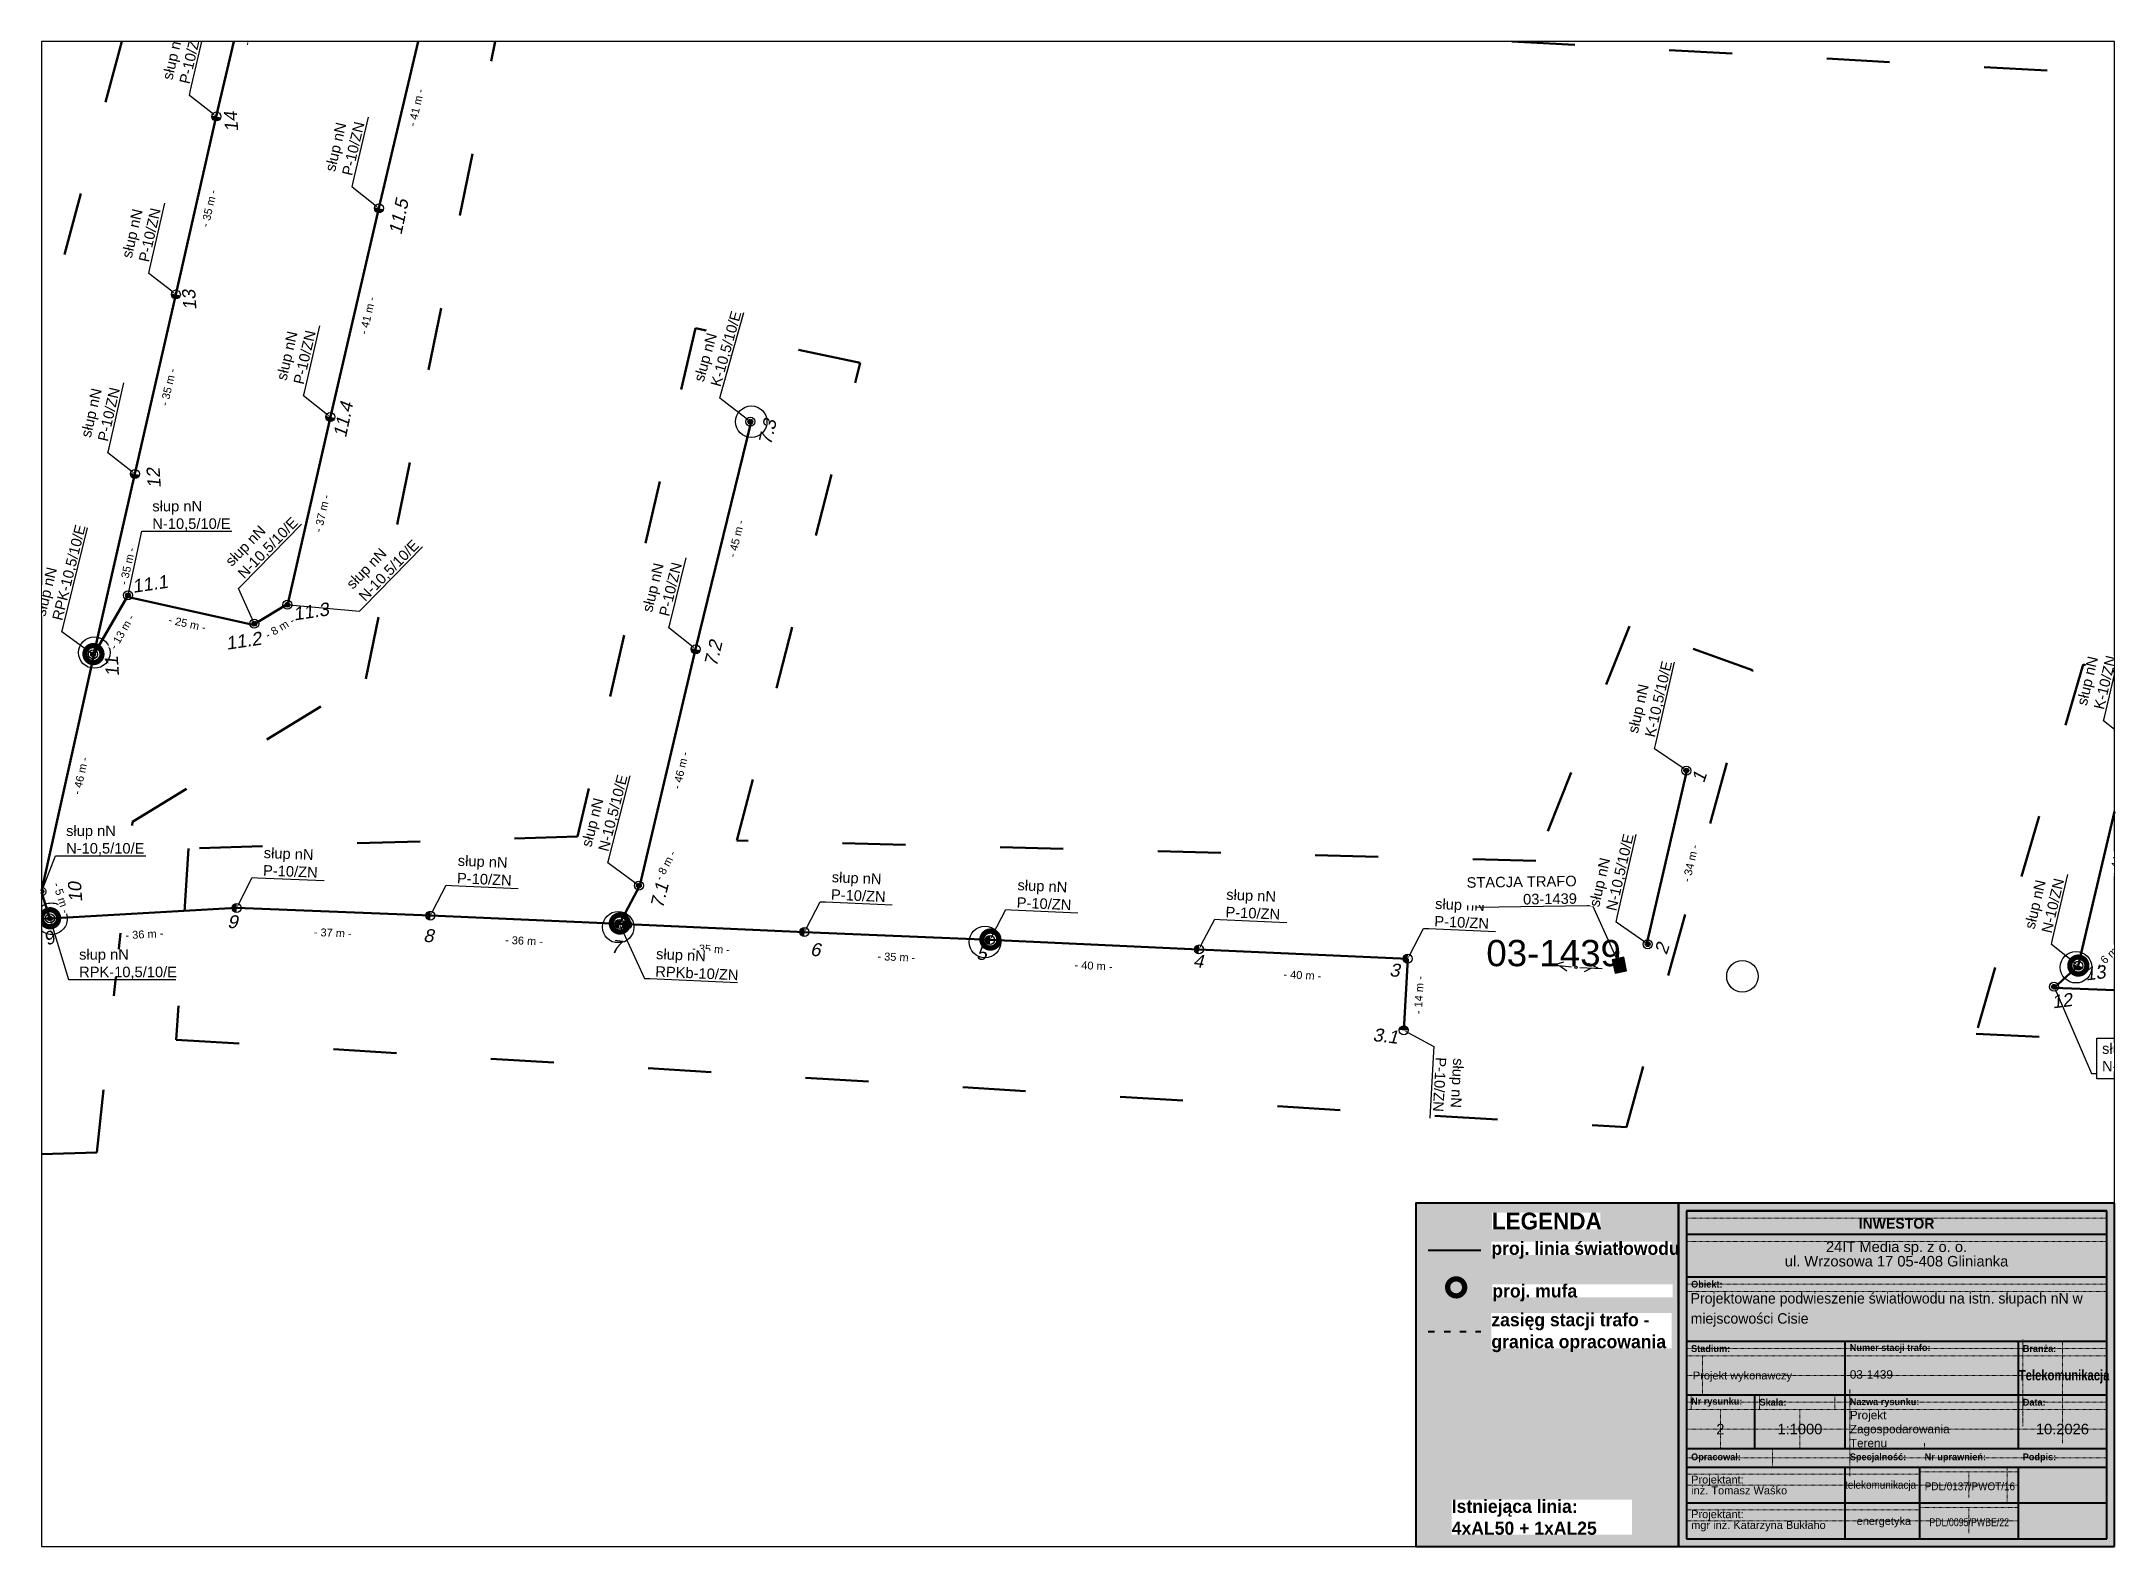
# Paper-space layout '1439-1' of a CAD drawing. Header units: metres, sheet in millimetres. Extents: x 0 to 395, y 0 to 287.
# The model-space entities are those that its viewports show. They can reach past a viewport. Long polylines and large blocks are cut down to what shows.
import ezdxf
from ezdxf import colors
from ezdxf.entities.mleader import LeaderData, LeaderLine
from ezdxf.enums import TextEntityAlignment as Align
from ezdxf.math import Vec2, Vec3

# ---------------------------------------------------------------- set-up
doc = ezdxf.new("R2010")
doc.units = ezdxf.units.M
for name, pattern in [('ACAD_ISO03W100', [30, 12, -18]), ('DGN Style 2', [0.005224, 0.003135, -0.00209]), ('GCAD_ISO03W100', [30, 12, -18])]:
    doc.linetypes.add(name, pattern=pattern)
for name, color, linetype, lineweight in [('!tele', 30, 'Continuous', 50), ('!trafo', 6, 'GCAD_ISO03W100', 50), ('00_Mufa', 3, 'Continuous', 30), ('00_rurka', 30, 'Continuous', 30), ('@Tabelka', 7, 'Continuous', 13), ('_MM LINIA Sn', 40, 'Continuous', 30), ('_mm zasięg trafo', 6, 'ACAD_ISO03W100', 35), ('_numery', 7, 'Continuous', 40), ('_światłowód', 30, 'Continuous', 50), ('trafo otwock2|Survey_Point_Text_Name', 7, 'Continuous', 0)]:
    doc.layers.add(name, color=color, linetype=linetype, lineweight=lineweight)
doc.layers.add('@KonstrTabelki', color=253, linetype='DGN Style 2', lineweight=0, plot=False)
doc.layers.add('_arkusze model', color=7, linetype='Continuous', lineweight=50, plot=False)
for name, color, linetype in [('_MM mufy', 3, 'Continuous'), ('_MM opisy', 7, 'Continuous'), ('_MM slupy', 5, 'Continuous'), ('_mm trafo', 3, 'Continuous'), ('DIM', 7, 'Continuous')]:
    doc.layers.add(name, color=color, linetype=linetype)
doc.styles.add('BardzoMale-PrawaGora', font='arial.ttf', dxfattribs={"height": 0.0025})
doc.styles.get("Standard").update_dxf_attribs({"font": 'arial.ttf'})
doc.dimstyles.new('opis linie', dxfattribs={"dimtxt": 1.5, "dimasz": 0.18, "dimexe": 0.18, "dimexo": 0.0625, "dimgap": 2.5, "dimtad": 4, "dimdec": 0, "dimzin": 0, "dimdsep": 46, "dimtxsty": 'Standard', "dimcen": 0.09, "dimse1": 1, "dimse2": 1, "dimsd1": 1, "dimsd2": 1, "dimclrt": 256, "dimadec": 0, "dimazin": 0, "dimtfac": 1, "dimtdec": 0, "dimtofl": 0, "dimtmove": 0, "dimatfit": 3, "dimfxl": 1, "dimtfill": 1, "dimtolj": 1, "dimtzin": 0, "dimarcsym": 0})

psp = doc.layouts.new('1439-1')

# ---------------------------------------------------------------- texts
at = {"color": 18, "true_color": 0x000000, "insert": (313.91, 48.27), "char_height": 2, "width": 76.9558, "attachment_point": 1, "line_spacing_factor": 0.825, "style": 'BardzoMale-PrawaGora'}
psp.add_mtext('\\pxsm1.15,ql;{\\fLato Light|b0|i0|c238|p34;\\C256;Projektowane podwieszenie światłowodu na istn. słupach nN w miejscowości Cisie}', dxfattribs=at)
at = {"color": 1, "char_height": 1.6, "width": 26.3577, "attachment_point": 4}
for s, insert in [('{\\C18;\\c0;03-1439}', (344.21, 32.76, 1)), ('{\\C18;\\c0;Projekt Zagospodarowania Terenu}', (344.21, 22.36, 1))]:
    psp.add_mtext(s, dxfattribs=dict(at, insert=insert))
at = {"char_height": 2, "attachment_point": 5, "line_spacing_factor": 0.825}
for s, insert in [('2', (319.57, 22.36)), ('1:1000', (334.71, 22.36))]:
    psp.add_mtext(s, dxfattribs=dict(at, insert=insert))

msp = doc.modelspace()

# ---------------------------------------------------------------- blocks, each defined once
blk = doc.blocks.new('tabelka')
at = {"true_color": 0xffffff, "transparency": 33554687}
h = blk.add_hatch(color=7, dxfattribs=at)
h.dxf.hatch_style = 1
h.paths.add_polyline_path([(-83, 65.41), (0, 65.41), (0, 0), (-83, 0)])
at = {"layer": '@KonstrTabelki', "lineweight": 0}
for p, q in [((-1.5, 62.52), (-81.5, 62.52)), ((-1.5, 58.08), (-81.5, 58.08)), ((-1.5, 49.94), (-81.5, 49.94)), ((-81.5, 48.55), (-1.5, 48.55)), ((-1.5, 37.69), (-81.5, 37.69)), ((-81.5, 36.3), (-1.5, 36.3)), ((-78.46, 36.3), (-78.46, 28.86)), ((-17.47, 39.44), (-17.47, 22.94)), ((-9.93, 19.68), (-9.93, 39.08)), ((-81.5, 32.58), (-1.5, 32.58)), ((-80.6, 28.86), (-80.6, 26.08)), ((-67.58, 28.86), (-67.58, 26.08)), ((-53.27, 26.08), (-53.27, 28.86)), ((-50.39, 29.9), (-50.39, 18.64)), ((-17.47, 28.86), (-17.47, 22.94)), ((-9.93, 19.68), (-9.93, 28.86)), ((-1.5, 27.47), (-81.5, 27.47)), ((-81.5, 26.08), (-1.5, 26.08)), ((-74.99, 18.64), (-74.99, 26.08)), ((-59.88, 18.64), (-59.88, 26.08)), ((-1.5, 27.47), (-18.36, 27.47)), ((-1.5, 22.36), (-81.5, 22.36)), ((-1.5, 22.36), (-18.36, 22.36)), ((-81.5, 16.88), (-1.5, 16.88)), ((-65.11, 18.64), (-65.11, 15.11)), ((-50.39, 18.64), (-50.39, 13.41)), ((-36.15, 19.68), (-36.15, 18.64)), ((-37.05, 13.77), (-81.5, 13.77)), ((-37.05, 14.25), (-18.36, 14.25)), ((-27.71, 14.25), (-27.71, 9.31)), ((-20.43, 15.11), (-20.43, 8.31)), ((-37.05, 11.71), (-81.5, 11.71)), ((-18.36, 11.71), (-37.05, 11.71)), ((-37.05, 6.97), (-81.5, 6.97)), ((-37.05, 4.9), (-81.5, 4.9)), ((-37.05, 7.44), (-18.36, 7.44)), ((-18.36, 4.9), (-37.05, 4.9)), ((-27.71, 7.44), (-27.71, 2.5))]:
    blk.add_line(p, q, dxfattribs=at)
at = {"layer": '@KonstrTabelki'}
for points in [[(-51.29, 28.86), (-51.29, 39.08)], [(-51.29, 18.64), (-51.29, 28.86)]]:
    blk.add_lwpolyline(points, dxfattribs=at)
at = {"layer": '@Tabelka', "lineweight": 40}
for p, q in [((0, 65.41), (-83, 65.41)), ((-83, 65.41), (-83, 0)), ((-81.5, 63.91), (-1.5, 63.91)), ((-1.5, 63.91), (-81.5, 63.91)), ((-81.5, 63.91), (-81.5, 1.5)), ((-1.5, 1.5), (-1.5, 63.91)), ((0, 0), (0, 65.41)), ((-81.5, 59.47), (-1.5, 59.47)), ((-81.5, 51.33), (-1.5, 51.33)), ((-81.5, 39.08), (-1.5, 39.08)), ((-81.5, 39.08), (-18.36, 39.08)), ((-51.29, 28.86), (-51.29, 39.08)), ((-51.29, 28.86), (-51.29, 35.67)), ((-18.36, 39.08), (-18.36, 28.86)), ((-81.5, 28.86), (-18.36, 28.86)), ((-68.48, 18.64), (-68.48, 28.86)), ((-51.29, 18.64), (-51.29, 28.86)), ((-18.36, 28.86), (-1.5, 28.86)), ((-18.36, 28.86), (-18.36, 18.64)), ((-51.29, 18.64), (-51.29, 25.45)), ((-18.36, 25.45), (-18.36, 18.64)), ((-81.5, 18.64), (-1.5, 18.64)), ((-81.5, 18.64), (-1.5, 18.64)), ((-81.5, 15.11), (-1.5, 15.11)), ((-51.29, 1.5), (-51.29, 15.11)), ((-37.05, 1.5), (-37.05, 15.11)), ((-18.36, 15.11), (-18.36, 1.5)), ((-81.5, 8.31), (-1.5, 8.31)), ((-81.5, 8.31), (-1.5, 8.31)), ((-81.5, 1.5), (-1.5, 1.5)), ((-83, 0), (0, 0))]:
    blk.add_line(p, q, dxfattribs=at)
at = {"layer": '@Tabelka'}
for s, insert, char_height, attachment_point, line_spacing_factor in [('{\\fLato Light|b1|i0|c238|p34;INWESTOR}', (-41.5, 62.52), 2, 2, 0.825), ('24IT Media sp. z o. o.\\Pul. Wrzosowa 17 05-408 Glinianka', (-41.5, 58.08), 2, 2, 0.825), ('{\\fLato Light|b1|i0|c238|p34;Obiekt:}', (-80.6, 49.94), 1.3, 4, 0.946154), ('{\\fLato Light|b1|i0|c238|p34;Branża:}', (-17.47, 37.69), 1.3, 4, 0.946154), ('Projekt wykonawczy', (-80.27, 32.34), 1.5, 4, 0.825), ('{\\fLato Light|b1|i0|c238|p34;\\W0.8;Telekomunikacja}', (-9.6, 32.34), 2, 5, 0.76875), ('{\\fLato Light|b1|i0|c238|p34;Nr rysunku:}', (-80.6, 27.47), 1.3, 4, 0.946154), ('{\\fLato Light|b1|i0|c238|p34;Skala:}', (-67.58, 27.47), 1.3, 4, 0.946154), ('{\\fLato Light|b1|i0|c238|p34;Nazwa rysunku:}', (-50.39, 27.38), 1.3, 4, 0.946154), ('{\\fLato Light|b1|i0|c238|p34;Data:}', (-17.47, 27.47), 1.3, 4, 0.946154), ('10.2026', (-9.93, 22.36), 2, 5, 0.825), ('{\\fLato Light|b1|i0|c238|p34;Opracował:}', (-80.6, 16.88), 1.3, 4, 0.946154), ('{\\fLato Light|b1|i0|c238|p34;Specjalność:}', (-50.39, 16.88), 1.3, 4, 0.946154), ('{\\fLato Light|b1|i0|c238|p34;Nr uprawnień:}', (-36.15, 16.88), 1.3, 4, 0.946154), ('{\\fLato Light|b1|i0|c238|p34;Podpis:}', (-17.47, 16.88), 1.3, 4, 0.946154)]:
    blk.add_mtext(s, dxfattribs=dict(at, insert=insert, char_height=char_height, attachment_point=attachment_point, line_spacing_factor=line_spacing_factor))
for s, insert, char_height, width, attachment_point, line_spacing_factor in [('{\\fLato Light|b1|i0|c238|p34;Stadium:}', (-80.6, 37.69), 1.3, 8.6456, 4, 0.946154), ('{\\fLato Light|b1|i0|c238|p34;Numer stacji trafo:}', (-50.39, 37.69), 1.3, 16.1141, 4, 0.946154), ('Projektant:\\Pinż. Tomasz Waśko', (-80.6, 11.71), 1.5, 27.9275, 4, 0.825), ('{\\W0.9;telekomunikacja}', (-44.53, 11.53), 1.5, 22.915, 5, 0.825), ('{\\W0.9;PDL/0137/PWOT/16}', (-27.54, 11.46), 1.5, 22.915, 5, 0.825), ('Projektant:\\Pmgr inż. Katarzyna Bukłaho', (-80.6, 4.9), 1.5, 27.9275, 4, 0.825), ('energetyka', (-43.91, 4.64), 1.5, 22.915, 5, 0.825), ('{\\W0.8;PDL/0095/PWBE/22}', (-27.66, 4.62), 1.5, 22.915, 5, 0.825)]:
    blk.add_mtext(s, dxfattribs=dict(at, insert=insert, char_height=char_height, width=width, attachment_point=attachment_point, line_spacing_factor=line_spacing_factor))
blk = doc.blocks.new('mufa')
at = {"layer": '_MM mufy'}
h = blk.add_hatch(color=256, dxfattribs=at)
h.dxf.hatch_style = 1
h.paths.add_polyline_path([(2.15, 0.12, 1), (-2.1, -0.05, 1)])
h.paths.add_polyline_path([(-1.1, -0.01, -1), (1.15, 0.08, -1)], flags=16)
h.paths.add_polyline_path([(-0.83, 0, -1), (0.88, 0.07, -1)], flags=0)
blk = doc.blocks.new('legenda')
at = {"true_color": 0xffffff, "transparency": 33554687}
h = blk.add_hatch(color=7, dxfattribs=at)
h.dxf.hatch_style = 1
h.paths.add_polyline_path([(-50, 65.41), (0, 65.41), (0, 0), (-50, 0)])
at = {"lineweight": 40}
blk.add_lwpolyline([(0, 65.41), (-50, 65.41), (-50, 0)], dxfattribs=at)
at = {"layer": '_mm zasięg trafo', "lineweight": 40, "ltscale": 0.1}
blk.add_lwpolyline([(-47.62, 40.95), (-37.62, 40.95)], dxfattribs=at)
at = {"layer": '_światłowód', "lineweight": 40}
blk.add_lwpolyline([(-47.62, 56.41), (-37.62, 56.41)], dxfattribs=at)
at = {"layer": '_mm zasięg trafo'}
blk.add_blockref('mufa', (-42.35, 49.31), dxfattribs=at)
at = {"layer": '_mm zasięg trafo', "bg_fill": 3, "box_fill_scale": 1, "bg_fill_color": 256, "bg_fill_transparency": 0}
for s, width, heights, insert, char_height, attachment_point in [('{\\fLato Light|b1|i0|c238|p34;\\C7;LEGENDA}', 20.65, [-3.27], (-35.53, 63.58), 3.2, 1), ('\\pxt4;{\\fLato Light|b1|i0|c238|p34;\\C7;proj. linia światłowodu}', 34.3358, [0], (-35.62, 56.41), 2.5, 4), ('\\pxt4;{\\fLato Light|b1|i0|c238|p34;\\C7;proj. mufa}', 34.3358, [0], (-35.44, 48.3), 2.5, 4), ('\\pxt4;{\\fLato Light|b1|i0|c238|p34;\\C7;zasięg stacji trafo - granica opracowania}', 34.3358, [-7.36], (-35.62, 40.72), 2.5, 4)]:
    blk.add_mtext_dynamic_manual_height_columns(s, width=width, gutter_width=1, heights=heights, dxfattribs=dict(at, insert=insert, char_height=char_height, attachment_point=attachment_point))
at = {"lineweight": 40}
blk.add_lwpolyline([(-50, 0), (0, 0), (0, 65.41)], dxfattribs=at)
at = {"layer": '_mm zasięg trafo', "insert": (-43.16, 5.56), "char_height": 2.5, "attachment_point": 4, "bg_fill": 3, "box_fill_scale": 1, "bg_fill_color": 256, "bg_fill_transparency": 0}
blk.add_mtext_dynamic_manual_height_columns('\\pxt4;{\\fLato Light|b1|i0|c238|p34;\\C7;Istniejąca linia:\\P4xAL50 + 1xAL25}', width=34.3358, gutter_width=1, heights=[-6.79], dxfattribs=at)
blk = doc.blocks.new('ZN')
at = {"layer": '_MM slupy', "transparency": 33554687}
h = blk.add_hatch(color=256, dxfattribs=at)
h.dxf.hatch_style = 1
h.paths.add_polyline_path([(0, -0.86), (0, 0.86, 1)])
at = {"layer": '_MM slupy'}
blk.add_circle((0, 0), 0.857, dxfattribs=at)
blk = doc.blocks.new('trafo otwock2|NULL-flatten-294')
at = {"color": 2, "linetype": 'Continuous', "lineweight": 0}
blk.add_point((0, 0), dxfattribs=at)
blk = doc.blocks.new('trafo otwock2-flatten-1')
at = {"layer": '!tele'}
blk.add_blockref('trafo otwock2|NULL-flatten-294', (7526921.97058, 5787489.37466), dxfattribs=at)
at = {"layer": 'trafo otwock2|Survey_Point_Text_Name', "color": 3, "linetype": 'Continuous', "lineweight": 53}
blk.add_text('03-1439', height=5, dxfattribs=at).set_placement((7526921.97058, 5787489.37466), align=Align.RIGHT)
blk = doc.blocks.new('*D3169')
at = {"layer": 'DIM', "insert": (7527022.72, 5787481.98), "char_height": 1.5, "attachment_point": 5, "rotation": 357.6281, "bg_fill": 3, "box_fill_scale": 1.1, "bg_fill_color": 9, "bg_fill_true_color": 13158600, "bg_fill_transparency": 0}
blk.add_mtext('\\A1;- 37 m -', dxfattribs=at)
blk = doc.blocks.new('*D3330')
at = {"layer": 'DIM', "insert": (7526661.15, 5787668.24), "char_height": 1.5, "attachment_point": 5, "rotation": 76.9343, "bg_fill": 3, "box_fill_scale": 1.1, "bg_fill_color": 9, "bg_fill_true_color": 13158600, "bg_fill_transparency": 0}
blk.add_mtext('\\A1;- 36 m -', dxfattribs=at)
blk = doc.blocks.new('*D3331')
at = {"layer": 'DIM', "insert": (7526653.2, 5787633.66), "char_height": 1.5, "attachment_point": 5, "rotation": 77.1994, "bg_fill": 3, "box_fill_scale": 1.1, "bg_fill_color": 9, "bg_fill_true_color": 13158600, "bg_fill_transparency": 0}
blk.add_mtext('\\A1;- 35 m -', dxfattribs=at)
blk = doc.blocks.new('*D3332')
at = {"layer": 'DIM', "insert": (7526645.45, 5787599.63), "char_height": 1.5, "attachment_point": 5, "rotation": 77.1378, "bg_fill": 3, "box_fill_scale": 1.1, "bg_fill_color": 9, "bg_fill_true_color": 13158600, "bg_fill_transparency": 0}
blk.add_mtext('\\A1;- 35 m -', dxfattribs=at)
blk = doc.blocks.new('*D3333')
at = {"layer": 'DIM', "insert": (7526637.69, 5787565.55), "char_height": 1.5, "attachment_point": 5, "rotation": 77.2039, "bg_fill": 3, "box_fill_scale": 1.1, "bg_fill_color": 9, "bg_fill_true_color": 13158600, "bg_fill_transparency": 0}
blk.add_mtext('\\A1;- 35 m -', dxfattribs=at)
blk = doc.blocks.new('*D3334')
at = {"layer": 'DIM', "insert": (7526753.57, 5787570.79), "char_height": 1.5, "attachment_point": 5, "rotation": 76.2793, "bg_fill": 3, "box_fill_scale": 1.1, "bg_fill_color": 9, "bg_fill_true_color": 13158600, "bg_fill_transparency": 0}
blk.add_mtext('\\A1;- 45 m -', dxfattribs=at)
blk = doc.blocks.new('*D3335')
at = {"layer": 'DIM', "insert": (7526742.99, 5787526.67), "char_height": 1.5, "attachment_point": 5, "rotation": 76.721, "bg_fill": 3, "box_fill_scale": 1.1, "bg_fill_color": 9, "bg_fill_true_color": 13158600, "bg_fill_transparency": 0}
blk.add_mtext('\\A1;- 46 m -', dxfattribs=at)
blk = doc.blocks.new('*D3336')
at = {"layer": 'DIM', "insert": (7526740.1, 5787508.56), "char_height": 1.5, "attachment_point": 5, "rotation": 61.97, "bg_fill": 3, "box_fill_scale": 1.1, "bg_fill_color": 9, "bg_fill_true_color": 13158600, "bg_fill_transparency": 0}
blk.add_mtext('\\A1;- 8 m -', dxfattribs=at)
blk = doc.blocks.new('*D3340')
at = {"layer": 'DIM', "insert": (7526692.63, 5787652.86), "char_height": 1.5, "attachment_point": 5, "rotation": 76.7633, "bg_fill": 3, "box_fill_scale": 1.1, "bg_fill_color": 9, "bg_fill_true_color": 13158600, "bg_fill_transparency": 0}
blk.add_mtext('\\A1;- 41 m -', dxfattribs=at)
blk = doc.blocks.new('*D3341')
at = {"layer": 'DIM', "insert": (7526683.37, 5787613.25), "char_height": 1.5, "attachment_point": 5, "rotation": 76.9178, "bg_fill": 3, "box_fill_scale": 1.1, "bg_fill_color": 9, "bg_fill_true_color": 13158600, "bg_fill_transparency": 0}
blk.add_mtext('\\A1;- 41 m -', dxfattribs=at)
blk = doc.blocks.new('*D3342')
at = {"layer": 'DIM', "insert": (7526674.72, 5787575.59), "char_height": 1.5, "attachment_point": 5, "rotation": 77.1938, "bg_fill": 3, "box_fill_scale": 1.1, "bg_fill_color": 9, "bg_fill_true_color": 13158600, "bg_fill_transparency": 0}
blk.add_mtext('\\A1;- 37 m -', dxfattribs=at)
blk = doc.blocks.new('*D3343')
at = {"layer": 'DIM', "insert": (7526666.68, 5787553.84), "char_height": 1.5, "attachment_point": 5, "rotation": 30.8632, "bg_fill": 3, "box_fill_scale": 1.1, "bg_fill_color": 9, "bg_fill_true_color": 13158600, "bg_fill_transparency": 0}
blk.add_mtext('\\A1;- 8 m -', dxfattribs=at)
blk = doc.blocks.new('*D3344')
at = {"layer": 'DIM', "insert": (7526649.06, 5787554.6), "char_height": 1.5, "attachment_point": 5, "rotation": 347.4317, "bg_fill": 3, "box_fill_scale": 1.1, "bg_fill_color": 9, "bg_fill_true_color": 13158600, "bg_fill_transparency": 0}
blk.add_mtext('\\A1;- 25 m -', dxfattribs=at)
blk = doc.blocks.new('*D3345')
at = {"layer": 'DIM', "insert": (7526636.65, 5787553.02), "char_height": 1.5, "attachment_point": 5, "rotation": 60.0241, "bg_fill": 3, "box_fill_scale": 1.1, "bg_fill_color": 9, "bg_fill_true_color": 13158600, "bg_fill_transparency": 0}
blk.add_mtext('\\A1;- 13 m -', dxfattribs=at)
blk = doc.blocks.new('*D3346')
at = {"layer": 'DIM', "insert": (7526628.76, 5787525.65), "char_height": 1.5, "attachment_point": 5, "rotation": 77.502, "bg_fill": 3, "box_fill_scale": 1.1, "bg_fill_color": 9, "bg_fill_true_color": 13158600, "bg_fill_transparency": 0}
blk.add_mtext('\\A1;- 46 m -', dxfattribs=at)
blk = doc.blocks.new('*D3347')
at = {"layer": 'DIM', "insert": (7526625.09, 5787502.39), "char_height": 1.5, "attachment_point": 5, "rotation": 287.3666, "bg_fill": 3, "box_fill_scale": 1.1, "bg_fill_color": 9, "bg_fill_true_color": 13158600, "bg_fill_transparency": 0}
blk.add_mtext('\\A1;- 5 m -', dxfattribs=at)
blk = doc.blocks.new('*D3362')
at = {"layer": 'DIM', "insert": (7527016.47, 5787510.27), "char_height": 1.5, "attachment_point": 5, "rotation": 76.7386, "bg_fill": 3, "box_fill_scale": 1.1, "bg_fill_color": 9, "bg_fill_true_color": 13158600, "bg_fill_transparency": 0}
blk.add_mtext('\\A1;- 44 m -', dxfattribs=at)
blk = doc.blocks.new('*D3363')
at = {"layer": 'DIM', "insert": (7527014.86, 5787491.42), "char_height": 1.5, "attachment_point": 5, "rotation": 42.5842, "bg_fill": 3, "box_fill_scale": 1.1, "bg_fill_color": 9, "bg_fill_true_color": 13158600, "bg_fill_transparency": 0}
blk.add_mtext('\\A1;- 6 m -', dxfattribs=at)
blk = doc.blocks.new('*D3364')
at = {"layer": 'DIM', "insert": (7526883.51, 5787483.86), "char_height": 1.5, "attachment_point": 5, "rotation": 86.8584, "bg_fill": 3, "box_fill_scale": 1.1, "bg_fill_color": 9, "bg_fill_true_color": 13158600, "bg_fill_transparency": 0}
blk.add_mtext('\\A1;- 14 m -', dxfattribs=at)
blk = doc.blocks.new('*D3392')
at = {"layer": 'DIM', "insert": (7526615.9, 5787494.37), "char_height": 1.5, "attachment_point": 5, "rotation": 0.5791, "bg_fill": 3, "box_fill_scale": 1.1, "bg_fill_color": 9, "bg_fill_true_color": 13158600, "bg_fill_transparency": 0}
blk.add_mtext('\\A1;- 14 m -', dxfattribs=at)
blk = doc.blocks.new('*D3393')
at = {"layer": 'DIM', "insert": (7526640.91, 5787495.45), "char_height": 1.5, "attachment_point": 5, "rotation": 3.2585, "bg_fill": 3, "box_fill_scale": 1.1, "bg_fill_color": 9, "bg_fill_true_color": 13158600, "bg_fill_transparency": 0}
blk.add_mtext('\\A1;- 36 m -', dxfattribs=at)
blk = doc.blocks.new('*D3394')
at = {"layer": 'DIM', "insert": (7526676.76, 5787495.73), "char_height": 1.5, "attachment_point": 5, "rotation": 357.7427, "bg_fill": 3, "box_fill_scale": 1.1, "bg_fill_color": 9, "bg_fill_true_color": 13158600, "bg_fill_transparency": 0}
blk.add_mtext('\\A1;- 37 m -', dxfattribs=at)
blk = doc.blocks.new('*D3395')
at = {"layer": 'DIM', "insert": (7526713.17, 5787494.22), "char_height": 1.5, "attachment_point": 5, "rotation": 357.4948, "bg_fill": 3, "box_fill_scale": 1.1, "bg_fill_color": 9, "bg_fill_true_color": 13158600, "bg_fill_transparency": 0}
blk.add_mtext('\\A1;- 36 m -', dxfattribs=at)
blk = doc.blocks.new('*D3396')
at = {"layer": 'DIM', "insert": (7526748.77, 5787492.65), "char_height": 1.5, "attachment_point": 5, "rotation": 357.4571, "bg_fill": 3, "box_fill_scale": 1.1, "bg_fill_color": 9, "bg_fill_true_color": 13158600, "bg_fill_transparency": 0}
blk.add_mtext('\\A1;- 35 m -', dxfattribs=at)
blk = doc.blocks.new('*D3397')
at = {"layer": 'DIM', "insert": (7526784.05, 5787491.12), "char_height": 1.5, "attachment_point": 5, "rotation": 357.5784, "bg_fill": 3, "box_fill_scale": 1.1, "bg_fill_color": 9, "bg_fill_true_color": 13158600, "bg_fill_transparency": 0}
blk.add_mtext('\\A1;- 35 m -', dxfattribs=at)
blk = doc.blocks.new('*D3398')
at = {"layer": 'DIM', "insert": (7526821.57, 5787489.46), "char_height": 1.5, "attachment_point": 5, "rotation": 357.3746, "bg_fill": 3, "box_fill_scale": 1.1, "bg_fill_color": 9, "bg_fill_true_color": 13158600, "bg_fill_transparency": 0}
blk.add_mtext('\\A1;- 40 m -', dxfattribs=at)
blk = doc.blocks.new('*D3399')
at = {"layer": 'DIM', "insert": (7526861.33, 5787487.67), "char_height": 1.5, "attachment_point": 5, "rotation": 357.4732, "bg_fill": 3, "box_fill_scale": 1.1, "bg_fill_color": 9, "bg_fill_true_color": 13158600, "bg_fill_transparency": 0}
blk.add_mtext('\\A1;- 40 m -', dxfattribs=at)
blk = doc.blocks.new('E')
at = {"layer": '_MM slupy'}
h = blk.add_hatch(color=256, dxfattribs=at)
h.dxf.hatch_style = 1
h.paths.add_polyline_path([(0.27, 0.37, 1), (-0.27, -0.37, 1)])
for radius in [0.857, 0.457]:
    blk.add_circle((0, 0), radius, dxfattribs=at)
blk = doc.blocks.new('trafo')
at = {"layer": '_mm trafo'}
h = blk.add_hatch(color=256, dxfattribs=at)
h.dxf.hatch_style = 1
h.paths.add_polyline_path([(-1.15, 1.02), (-0.52, -1.51), (1.64, -0.96), (1.01, 1.59)])
at = {"layer": '_MM LINIA Sn', "color": 2, "lineweight": 60}
for p, q in [((0.58, 0.02), (-0.43, 0.9)), ((-0.32, -0.23), (0.58, 0.02)), ((0.58, -0.92), (-0.32, -0.23)), ((0.55, -0.72), (0.41, -0.9)), ((0.41, -0.9), (0.58, -0.92)), ((0.58, -0.92), (0.55, -0.72))]:
    blk.add_line(p, q, dxfattribs=at)
at = {"layer": '_mm trafo', "flags": 128}
blk.add_lwpolyline([(-0.52, -1.52), (1.64, -0.96), (0.98, 1.58), (-1.17, 0.99), (-0.52, -1.52)], close=True, dxfattribs=at)
blk = doc.blocks.new('*D3427')
at = {"layer": 'DIM', "insert": (7526935.2, 5787508.97), "char_height": 1.5, "attachment_point": 5, "rotation": 76.9892, "bg_fill": 3, "box_fill_scale": 1.1, "bg_fill_color": 9, "bg_fill_true_color": 13158600, "bg_fill_transparency": 0}
blk.add_mtext('\\A1;- 34 m -', dxfattribs=at)
blk = doc.blocks.new('q')
at = {"layer": '_MM slupy'}
blk.add_blockref('ZN', (0, 0), dxfattribs=at)
at = {"layer": '_MM opisy'}
ml = blk.add_multileader_mtext('Standard', dxfattribs=at)
ml.set_content('\\pxql;słup nN\\PP-10/ZN', color=256)
ml.set_leader_properties()
ml.build(insert=Vec2(0, 0))
ml.multileader.update_dxf_attribs({"has_text_frame": 1, "text_left_attachment_type": 5, "text_right_attachment_type": 5, "dogleg_length": 1, "arrow_head_size": 1})
ctx = ml.context
ctx.base_point, ctx.char_height, ctx.arrow_head_size, ctx.landing_gap_size, ctx.plane_origin = Vec3(3.75, 5.9), 2, 1, 1, Vec3(1.72, -1.42)
ctx.left_attachment, ctx.right_attachment = 5, 5
notes = []
notes.append((ctx, [(0, (1, 1, 0), (2.75, 5.9), (1, 0), 1, [(0, [(0, 0), (2.75, 5.9)], 0, [])])]))
ctx.mtext.insert, ctx.mtext.flow_direction = Vec3(4.75, 11.7), 5
ctx.mtext.has_bg_fill, ctx.mtext.bg_color, ctx.mtext.bg_scale_factor, ctx.mtext.bg_transparency, ctx.mtext.use_window_bg_color = 1, -1023410175, 1, 0, 1
for ctx, leaders in notes:
    for number, flags, end, landing, length, lines in leaders:
        leader = LeaderData()
        leader.index, (leader.has_last_leader_line, leader.has_dogleg_vector, leader.attachment_direction) = number, flags
        leader.last_leader_point, leader.dogleg_vector, leader.dogleg_length = Vec3(end), Vec3(landing), length
        for number, points, colour, breaks in lines:
            line = LeaderLine()
            line.index, line.vertices, line.color, line.breaks = number, Vec3.list(points), colors.encode_raw_color(colour), breaks
            leader.lines.append(line)
        ctx.leaders.append(leader)

# ---------------------------------------------------------------- linework, layer by layer
at = {"layer": '!tele'}
msp.add_lwpolyline([(7527019.08, 5787532.23), (7527009, 5787489.46), (7527004.43, 5787485.26), (7527041.22, 5787483.74), (7527081.35, 5787482.06), (7527116.03, 5787480.1), (7527149.06, 5787478.59), (7527191.19, 5787476.44), (7527224.74, 5787478.22), (7527277.91, 5787474.38), (7527328.22, 5787472.75), (7527352.4, 5787471.33), (7527374.67, 5787470.34), (7527421.97, 5787468.13), (7527443.22, 5787431.45), (7527466.95, 5787452.87), (7527480.31, 5787468.29), (7527511.47, 5787471.86), (7527553.72, 5787490.93), (7527588.7, 5787505.37), (7527636.84, 5787525.26), (7527675.67, 5787551.24), (7527700.12, 5787565.45)], dxfattribs=at)
at = {"layer": '!tele', "elevation": 121.45}
msp.add_lwpolyline([(7526926.85, 5787493.43), (7526934.51, 5787526.6)], dxfattribs=at)
at = {"layer": '!trafo'}
for points in [[(7526790.15, 5787671.5), (7527045.42, 5787657.58)], [(7526644.48, 5787694.64), (7526596.64, 5787516.96)], [(7526261.9, 5787443.28), (7526631.83, 5787453.92), (7526638.67, 5787516.85), (7526683.09, 5787544.1), (7526712.52, 5787689.22)], [(7527057.34, 5787536.74), (7527009.92, 5787546.79), (7526989.55, 5787476.47), (7527069.18, 5787472.97)]]:
    msp.add_lwpolyline(points, dxfattribs=at)
msp.add_lwpolyline([(7526649.33, 5787511.78), (7526646.95, 5787475.38), (7526923.01, 5787458.7), (7526946.98, 5787545.72), (7526923.57, 5787554.14), (7526905.77, 5787509.42), (7526753.71, 5787513.29), (7526777.18, 5787604.26), (7526745.8, 5787610.86), (7526723.38, 5787514.08)], close=True, dxfattribs=at)
at = {"layer": '00_Mufa'}
for centre in [(7526756.42, 5787593.04), (7526631.38, 5787549.1), (7526623.23, 5787498.42), (7526731.1, 5787496.81), (7526800.92, 5787493.98), (7526945.09, 5787487.44), (7527008.57, 5787489.18)]:
    msp.add_circle(centre, 3, dxfattribs=at)
at = {"layer": '00_rurka'}
for points in [[(7526912.56, 5787489.19), (7526908.37, 5787489.65)], [(7526909.05, 5787489.59), (7526911.08, 5787490.21)], [(7526910.34, 5787489.42), (7526911.64, 5787488.5)], [(7526914.16, 5787489.14), (7526918.37, 5787488.91)], [(7526917.69, 5787488.96), (7526915.79, 5787489.91)], [(7526916.38, 5787489.01), (7526914.96, 5787488.31)]]:
    msp.add_lwpolyline(points, dxfattribs=at)
msp.add_circle((7526913.4, 5787489.16), 0.215, dxfattribs=at)

# ---------------------------------------------------------------- block references
at = {"layer": '_arkusze model', "rotation": 357.3066721443945}
msp.add_blockref('trafo', (7526921.43, 5787489.55), dxfattribs=at)

# ---------------------------------------------------------------- next in the draw order: block references
for p, rotation in [((7526654.6, 5787651.16), 76.93425842977375), ((7526685.55, 5787633.68), 76.76327937382915), ((7526646.9, 5787617.27), 77.1993876308688), ((7526676.32, 5787593.95), 76.91778020295395), ((7526639.1, 5787583.11), 77.13775107643389), ((7526745.84, 5787549.73), 76.27926877224638), ((7526658.47, 5787500.47), 357.7427018501947), ((7526695.36, 5787499.02), 357.4948276557619), ((7526766.55, 5787495.88), 357.57837015236), ((7526801.88, 5787494.38), 357.37455753507), ((7526841.63, 5787492.56), 357.47322720448), ((7526881.38, 5787490.81), 357.47322720448), ((7526880.63, 5787477.18), 266.8583589859105)]:
    msp.add_blockref('q', p, dxfattribs=dict(rotation=rotation))

# ---------------------------------------------------------------- next in the draw order: linework, layer by layer
at = {"layer": '!tele'}
for points in [[(7526622.89, 5787498.44), (7526621.29, 5787503.55), (7526631.33, 5787548.83), (7526637.61, 5787559.73), (7526661.59, 5787554.38), (7526668.22, 5787558.35), (7526676.32, 5787593.95), (7526685.55, 5787633.68), (7526694.84, 5787673.19), (7526704.08, 5787712.96), (7526714.48, 5787757.45), (7526725.08, 5787803.04)], [(7526631.38, 5787549.1), (7526639.1, 5787583.11), (7526646.9, 5787617.27), (7526654.6, 5787651.16), (7526662.79, 5787686.45), (7526669.44, 5787715.62), (7526659.74, 5787727.45), (7526632.3, 5787730.3)], [(7526731.33, 5787497.44), (7526735.23, 5787504.76), (7526745.84, 5787549.73), (7526756.42, 5787593.04)], [(7526608.84, 5787498.3), (7526622.89, 5787498.44), (7526658.47, 5787500.47), (7526695.36, 5787499.02), (7526731.33, 5787497.44), (7526766.55, 5787495.88), (7526801.88, 5787494.38), (7526841.63, 5787492.56), (7526881.38, 5787490.81)], [(7526881.38, 5787490.81), (7526880.63, 5787477.18)]]:
    msp.add_lwpolyline(points, dxfattribs=at)

# ---------------------------------------------------------------- next in the draw order: block references
msp.add_blockref('trafo otwock2-flatten-1', (0, 0), dxfattribs=at)

# ---------------------------------------------------------------- next in the draw order: texts
at = {"layer": '_MM opisy', "insert": (7527013.54, 5787474.69), "char_height": 2, "attachment_point": 1, "bg_fill": 3, "box_fill_scale": 1, "bg_fill_color": 1, "bg_fill_transparency": 0}
msp.add_mtext('\\pxql;słup nN\\PN-10,5/10/E', dxfattribs=at)

# ---------------------------------------------------------------- next in the draw order: dimensions: what is measured, and where the dimension line sits
at = {"layer": 'DIM'}
for p1, p2, picture, middle in [((7526662.79, 5787686.45), (7526654.6, 5787651.16), '*D3330', (7526661.15, 5787668.24)), ((7526694.84, 5787673.19), (7526685.55, 5787633.68), '*D3340', (7526692.63, 5787652.86)), ((7526756.42, 5787593.04), (7526745.84, 5787549.73), '*D3334', (7526753.57, 5787570.79)), ((7527019.08, 5787532.23), (7527009, 5787489.46), '*D3362', (7527016.47, 5787510.27)), ((7526881.38, 5787490.81), (7526880.63, 5787477.18), '*D3364', (7526883.51, 5787483.86)), ((7527041.22, 5787483.74), (7527004.43, 5787485.26), '*D3169', (7527022.72, 5787481.98))]:
    dim = msp.add_aligned_dim(p1=p1, p2=p2, distance=-0.75, dimstyle='opis linie', override={"dimpost": '- <> m -'}, dxfattribs=at)
    dim.commit()
    dim.dimension.update_dxf_attribs({"geometry": picture, "text_midpoint": middle})

# ---------------------------------------------------------------- next in the draw order: leaders
at = {"layer": '_MM opisy'}
ml = msp.add_multileader_mtext('Standard', dxfattribs=at)
ml.set_content('\\pxql;słup nN\\PK-10,5/10/E', color=256)
ml.set_leader_properties()
ml.build(insert=Vec2(0, 0))
ml.multileader.update_dxf_attribs({"has_text_frame": 1, "text_left_attachment_type": 5, "text_right_attachment_type": 5, "dogleg_length": 1, "arrow_head_size": 1})
ctx = ml.context
ctx.base_point, ctx.char_height, ctx.arrow_head_size, ctx.landing_gap_size, ctx.plane_origin, ctx.plane_x_axis, ctx.plane_y_axis = Vec3(7526928.61, 5787531.76, 121.45), 2, 1, 1, Vec3(7526936.17, 5787527.98, 121.45), Vec3(0.22421, 0.974541), Vec3(-0.974541, 0.22421)
ctx.left_attachment, ctx.right_attachment = 5, 5
notes = []
notes.append((ctx, [(0, (1, 1, 0), (7526928.38, 5787530.79, 121.45), (0.22421, 0.974541), 1, [(0, [(7526934.41, 5787526.62, 121.45)], 0, [])])]))
ctx.mtext.insert, ctx.mtext.text_direction, ctx.mtext.flow_direction = Vec3(7526923.21, 5787534.03, 121.45), Vec3(0.22421, 0.974541), 5
ctx.mtext.has_bg_fill, ctx.mtext.bg_color, ctx.mtext.bg_scale_factor, ctx.mtext.bg_transparency, ctx.mtext.use_window_bg_color = 1, -1023410175, 1, 0, 1
at = {"layer": '_mm trafo', "color": 3}
ml = msp.add_multileader_mtext('Standard', dxfattribs=at)
ml.set_content('STACJA TRAFO\\P03-1439', color=3)
ml.set_leader_properties()
ml.build(insert=Vec2(0, 0))
ml.multileader.update_dxf_attribs({"has_text_frame": 1, "text_left_attachment_type": 5, "text_right_attachment_type": 5, "dogleg_length": 1, "arrow_head_size": 1.5})
ctx = ml.context
ctx.base_point, ctx.char_height, ctx.arrow_head_size, ctx.plane_origin, ctx.plane_x_axis, ctx.plane_y_axis = Vec3(7526890.9, 5787500.5), 2, 1.5, Vec3(7526925.56, 5787457.45), Vec3(0.999891, 0.014731), Vec3(-0.014731, 0.999891)
ctx.left_attachment, ctx.right_attachment, ctx.text_align_type, ctx.attachment_type = 5, 5, 2, 2
notes.append((ctx, [(0, (1, 1, 0), (7526916.6, 5787500.88), (-0.999891, -0.014731), 1, [(0, [(7526922.33, 5787488.26)], 0, [])])]))
ctx.mtext.insert, ctx.mtext.text_direction, ctx.mtext.rotation, ctx.mtext.alignment, ctx.mtext.flow_direction = Vec3(7526913.52, 5787506.61), Vec3(0.999891, 0.014731), 6.129723, 3, 5
ctx.mtext.has_bg_fill, ctx.mtext.bg_color, ctx.mtext.bg_scale_factor, ctx.mtext.bg_transparency, ctx.mtext.use_window_bg_color = 1, -1073741824, 1, 0, 1
for ctx, leaders in notes:
    for number, flags, end, landing, length, lines in leaders:
        leader = LeaderData()
        leader.index, (leader.has_last_leader_line, leader.has_dogleg_vector, leader.attachment_direction) = number, flags
        leader.last_leader_point, leader.dogleg_vector, leader.dogleg_length = Vec3(end), Vec3(landing), length
        for number, points, colour, breaks in lines:
            line = LeaderLine()
            line.index, line.vertices, line.color, line.breaks = number, Vec3.list(points), colors.encode_raw_color(colour), breaks
            leader.lines.append(line)
        ctx.leaders.append(leader)

# ---------------------------------------------------------------- next in the draw order: linework, layer by layer
at = {"layer": '_MM opisy', "linetype": 'ByBlock', "lineweight": -2}
msp.add_line((7527011.54, 5787468.92), (7527012.54, 5787468.92), dxfattribs=at)
at = {"layer": '_MM opisy', "color": 0, "lineweight": -2}
msp.add_lwpolyline([(7527012.54, 5787475.69), (7527027.2, 5787475.69), (7527027.2, 5787467.93), (7527012.54, 5787467.93)], close=True, dxfattribs=at)

# ---------------------------------------------------------------- next in the draw order: block references
at = {"rotation": 77.04356814333869}
msp.add_blockref('E', (7526934.41, 5787526.62, 121.45), dxfattribs=at)

# ---------------------------------------------------------------- next in the draw order: texts
at = {"layer": '_numery', "oblique": 10}
for s, rotation, p in [('11.6', 77.9276, (7526699.2, 5787667.15)), ('3.1', 353.2277, (7526874.63, 5787475.16))]:
    msp.add_text(s, height=2.5, rotation=rotation, dxfattribs=at).set_placement(p)

# ---------------------------------------------------------------- next in the draw order: dimensions: what is measured, and where the dimension line sits
at = {"layer": 'DIM'}
for p1, p2, picture, middle in [((7526654.6, 5787651.16), (7526646.9, 5787617.27), '*D3331', (7526653.2, 5787633.66)), ((7526685.55, 5787633.68), (7526676.32, 5787593.95), '*D3341', (7526683.37, 5787613.25)), ((7526745.84, 5787549.73), (7526735.23, 5787504.76), '*D3335', (7526742.99, 5787526.67)), ((7527009, 5787489.46), (7527004.43, 5787485.26), '*D3363', (7527014.86, 5787491.42))]:
    dim = msp.add_aligned_dim(p1=p1, p2=p2, distance=-0.75, dimstyle='opis linie', override={"dimpost": '- <> m -'}, dxfattribs=at)
    dim.commit()
    dim.dimension.update_dxf_attribs({"geometry": picture, "text_midpoint": middle})

# ---------------------------------------------------------------- next in the draw order: leaders
at = {"layer": '_MM opisy'}
ml = msp.add_multileader_mtext('Standard', dxfattribs=at)
ml.set_content('\\pxql;słup nN\\PK-10,5/10/E', color=256)
ml.set_leader_properties()
ml.build(insert=Vec2(0, 0))
ml.multileader.update_dxf_attribs({"has_text_frame": 1, "text_left_attachment_type": 5, "text_right_attachment_type": 5, "dogleg_length": 1, "arrow_head_size": 1})
ctx = ml.context
ctx.base_point, ctx.char_height, ctx.arrow_head_size, ctx.landing_gap_size, ctx.plane_origin, ctx.plane_x_axis, ctx.plane_y_axis = Vec3(7526750.7, 5787598.48), 2, 1, 1, Vec3(7526758.07, 5787594.33), Vec3(0.272212, 0.962237), Vec3(-0.962237, 0.272212)
ctx.left_attachment, ctx.right_attachment = 5, 5
notes = []
notes.append((ctx, [(0, (1, 1, 0), (7526750.43, 5787597.52), (0.272212, 0.962237), 1, [(0, [(7526756.24, 5787593.06)], 0, [])])]))
ctx.mtext.insert, ctx.mtext.text_direction, ctx.mtext.flow_direction = Vec3(7526745.42, 5787601.02), Vec3(0.272212, 0.962237), 5
ctx.mtext.has_bg_fill, ctx.mtext.bg_color, ctx.mtext.bg_scale_factor, ctx.mtext.bg_transparency, ctx.mtext.use_window_bg_color = 1, -1023410175, 1, 0, 1
ml = msp.add_multileader_mtext('Standard', dxfattribs=at)
ml.set_content('\\pxql;słup nN\\PK-10/ZN', color=256)
ml.set_leader_properties()
ml.build(insert=Vec2(0, 0))
ml.multileader.update_dxf_attribs({"has_text_frame": 1, "text_left_attachment_type": 5, "text_right_attachment_type": 5, "dogleg_length": 1, "arrow_head_size": 1})
ctx = ml.context
ctx.base_point, ctx.char_height, ctx.arrow_head_size, ctx.landing_gap_size, ctx.plane_origin, ctx.plane_x_axis, ctx.plane_y_axis = Vec3(7527014.06, 5787537.04), 2, 1, 1, Vec3(7527020.72, 5787533.38), Vec3(0.229394, 0.973334), Vec3(-0.973334, 0.229394)
ctx.left_attachment, ctx.right_attachment = 5, 5
notes.append((ctx, [(0, (1, 1, 0), (7527013.83, 5787536.07), (0.229394, 0.973334), 1, [(0, [(7527018.95, 5787532.03), (7527013.83, 5787536.07)], 0, [])])]))
ctx.mtext.insert, ctx.mtext.text_direction, ctx.mtext.flow_direction = Vec3(7527008.68, 5787539.34), Vec3(0.229394, 0.973334), 5
ctx.mtext.has_bg_fill, ctx.mtext.bg_color, ctx.mtext.bg_scale_factor, ctx.mtext.bg_transparency, ctx.mtext.use_window_bg_color = 1, -1023410175, 1, 0, 1
ml = msp.add_multileader_mtext('Standard', dxfattribs=at)
ml.set_content('\\pxql;słup nN\\PN-10,5/10/E', color=256)
ml.set_leader_properties()
ml.build(insert=Vec2(0, 0))
ml.multileader.update_dxf_attribs({"has_text_frame": 1, "text_left_attachment_type": 5, "text_right_attachment_type": 5, "dogleg_length": 1, "arrow_head_size": 1})
ctx = ml.context
ctx.base_point, ctx.char_height, ctx.arrow_head_size, ctx.landing_gap_size, ctx.plane_origin, ctx.plane_x_axis, ctx.plane_y_axis = Vec3(7526921.26, 5787498.7, 121.45), 2, 1, 1, Vec3(7526928.82, 5787494.92, 121.45), Vec3(0.22421, 0.974541), Vec3(-0.974541, 0.22421)
ctx.left_attachment, ctx.right_attachment = 5, 5
notes.append((ctx, [(0, (1, 1, 0), (7526921.03, 5787497.73, 121.45), (0.22421, 0.974541), 1, [(0, [(7526927.06, 5787493.56, 121.45)], 0, [])])]))
ctx.mtext.insert, ctx.mtext.text_direction, ctx.mtext.flow_direction = Vec3(7526915.86, 5787500.97, 121.45), Vec3(0.22421, 0.974541), 5
ctx.mtext.has_bg_fill, ctx.mtext.bg_color, ctx.mtext.bg_scale_factor, ctx.mtext.bg_transparency, ctx.mtext.use_window_bg_color = 1, -1023410175, 1, 0, 1
for ctx, leaders in notes:
    for number, flags, end, landing, length, lines in leaders:
        leader = LeaderData()
        leader.index, (leader.has_last_leader_line, leader.has_dogleg_vector, leader.attachment_direction) = number, flags
        leader.last_leader_point, leader.dogleg_vector, leader.dogleg_length = Vec3(end), Vec3(landing), length
        for number, points, colour, breaks in lines:
            line = LeaderLine()
            line.index, line.vertices, line.color, line.breaks = number, Vec3.list(points), colors.encode_raw_color(colour), breaks
            leader.lines.append(line)
        ctx.leaders.append(leader)

# ---------------------------------------------------------------- next in the draw order: linework, layer by layer
at = {"layer": '_MM opisy', "linetype": 'ByBlock', "lineweight": -2}
msp.add_line((7527004.8, 5787484.54), (7527011.54, 5787468.92), dxfattribs=at)
at = {"layer": '_MM opisy'}
msp.add_solid([(7527004.65, 5787484.47), (7527004.4, 5787485.46), (7527004.95, 5787484.6)], dxfattribs=at)

# ---------------------------------------------------------------- next in the draw order: block references
for p, rotation in [((7526756.24, 5787593.06), 74.20407099591002), ((7526927.06, 5787493.56, 121.45), 77.04356814333869)]:
    msp.add_blockref('E', p, dxfattribs=dict(rotation=rotation))
msp.add_blockref('E', (7527004.4, 5787485.46))
at = {"layer": '_MM slupy', "rotation": 76.73857493956689}
msp.add_blockref('ZN', (7527009, 5787489.46), dxfattribs=at)

# ---------------------------------------------------------------- next in the draw order: texts
at = {"layer": '_numery', "oblique": 10}
for s, rotation, p in [('14', 93.7936, (7526658.78, 5787648.3)), ('11.5', 77.9276, (7526689.83, 5787628.51)), ('7.3', 76.346, (7526760.16, 5787588.48)), ('7.2', 76.346, (7526749.83, 5787546.31)), ('12', 7.1694, (7527004.16, 5787481.33))]:
    msp.add_text(s, height=2.5, rotation=rotation, dxfattribs=at).set_placement(p)

# ---------------------------------------------------------------- next in the draw order: dimensions: what is measured, and where the dimension line sits
at = {"layer": 'DIM'}
for p1, p2, picture, middle in [((7526646.9, 5787617.27), (7526639.1, 5787583.11), '*D3332', (7526645.45, 5787599.63)), ((7526676.32, 5787593.95), (7526668.22, 5787558.35), '*D3342', (7526674.72, 5787575.59)), ((7526735.23, 5787504.76), (7526731.33, 5787497.44), '*D3336', (7526740.1, 5787508.56))]:
    dim = msp.add_aligned_dim(p1=p1, p2=p2, distance=-0.75, dimstyle='opis linie', override={"dimpost": '- <> m -'}, dxfattribs=at)
    dim.commit()
    dim.dimension.update_dxf_attribs({"geometry": picture, "text_midpoint": middle})

# ---------------------------------------------------------------- next in the draw order: texts
at = {"layer": '_numery', "oblique": 10}
for s, rotation, p in [('13', 93.7936, (7526650.83, 5787614.37)), ('11.4', 77.9276, (7526679.27, 5787589.88))]:
    msp.add_text(s, height=2.5, rotation=rotation, dxfattribs=at).set_placement(p)

# ---------------------------------------------------------------- next in the draw order: dimensions: what is measured, and where the dimension line sits
at = {"layer": 'DIM'}
for p1, p2, distance, picture, middle in [((7526639.1, 5787583.11), (7526631.38, 5787549.1), -0.75, '*D3333', (7526637.69, 5787565.55)), ((7526926.85, 5787493.43, 121.45), (7526934.51, 5787526.6, 121.45), -1.38, '*D3427', (7526935.2, 5787508.97))]:
    dim = msp.add_aligned_dim(p1=p1, p2=p2, distance=distance, dimstyle='opis linie', override={"dimpost": '- <> m -'}, dxfattribs=at)
    dim.commit()
    dim.dimension.update_dxf_attribs({"geometry": picture, "text_midpoint": middle})
dim = msp.add_linear_dim(base=(7526661.5, 5787554.55), p1=(7526668.22, 5787558.35), p2=(7526661.59, 5787554.38), angle=210.8632, dimstyle='opis linie', override={"dimpost": '- <> m -'}, dxfattribs=at)
dim.commit()
dim.dimension.update_dxf_attribs({"geometry": '*D3343', "text_midpoint": (7526665, 5787556.64), "dimtype": 161})

# ---------------------------------------------------------------- next in the draw order: leaders
at = {"layer": '_MM opisy'}
ml = msp.add_multileader_mtext('Standard', dxfattribs=at)
ml.set_content('\\pxql;słup nN\\PN-10,5/10/E', color=256)
ml.set_leader_properties()
ml.build(insert=Vec2(0, 0))
ml.multileader.update_dxf_attribs({"has_text_frame": 1, "text_left_attachment_type": 5, "text_right_attachment_type": 5, "dogleg_length": 1, "arrow_head_size": 1})
ctx = ml.context
ctx.base_point, ctx.char_height, ctx.arrow_head_size, ctx.landing_gap_size, ctx.plane_origin, ctx.plane_x_axis, ctx.plane_y_axis = Vec3(7526729.37, 5787510.01), 2, 1, 1, Vec3(7526736.83, 5787506.04), Vec3(0.248462, 0.968642), Vec3(-0.968642, 0.248462)
ctx.left_attachment, ctx.right_attachment = 5, 5
notes = []
notes.append((ctx, [(0, (1, 1, 0), (7526729.12, 5787509.04), (0.248462, 0.968642), 1, [(0, [(7526735.03, 5787504.73)], 0, [])])]))
ctx.mtext.insert, ctx.mtext.text_direction, ctx.mtext.flow_direction = Vec3(7526724.03, 5787512.41), Vec3(0.248462, 0.968642), 5
ctx.mtext.has_bg_fill, ctx.mtext.bg_color, ctx.mtext.bg_scale_factor, ctx.mtext.bg_transparency, ctx.mtext.use_window_bg_color = 1, -1023410175, 1, 0, 1
ml = msp.add_multileader_mtext('Standard', dxfattribs=at)
ml.set_content('\\pxql;słup nN\\PN-10/ZN', color=256)
ml.set_leader_properties()
ml.build(insert=Vec2(0, 0))
ml.multileader.update_dxf_attribs({"has_text_frame": 1, "text_left_attachment_type": 5, "text_right_attachment_type": 5, "dogleg_length": 1, "arrow_head_size": 1})
ctx = ml.context
ctx.base_point, ctx.char_height, ctx.arrow_head_size, ctx.landing_gap_size, ctx.plane_origin, ctx.plane_x_axis, ctx.plane_y_axis = Vec3(7527004.12, 5787494.47), 2, 1, 1, Vec3(7527010.78, 5787490.81), Vec3(0.229394, 0.973334), Vec3(-0.973334, 0.229394)
ctx.left_attachment, ctx.right_attachment = 5, 5
notes.append((ctx, [(0, (1, 1, 0), (7527003.89, 5787493.49), (0.229394, 0.973334), 1, [(0, [(7527009, 5787489.46), (7527003.89, 5787493.49)], 0, [])])]))
ctx.mtext.insert, ctx.mtext.text_direction, ctx.mtext.flow_direction = Vec3(7526998.73, 5787496.76), Vec3(0.229394, 0.973334), 5
ctx.mtext.has_bg_fill, ctx.mtext.bg_color, ctx.mtext.bg_scale_factor, ctx.mtext.bg_transparency, ctx.mtext.use_window_bg_color = 1, -1023410175, 1, 0, 1
for ctx, leaders in notes:
    for number, flags, end, landing, length, lines in leaders:
        leader = LeaderData()
        leader.index, (leader.has_last_leader_line, leader.has_dogleg_vector, leader.attachment_direction) = number, flags
        leader.last_leader_point, leader.dogleg_vector, leader.dogleg_length = Vec3(end), Vec3(landing), length
        for number, points, colour, breaks in lines:
            line = LeaderLine()
            line.index, line.vertices, line.color, line.breaks = number, Vec3.list(points), colors.encode_raw_color(colour), breaks
            leader.lines.append(line)
        ctx.leaders.append(leader)

# ---------------------------------------------------------------- next in the draw order: block references
at = {"rotation": 75.61348102190952}
msp.add_blockref('E', (7526735.03, 5787504.73), dxfattribs=at)
at = {"color": 5, "lineweight": 70}
msp.add_blockref('mufa', (7527009, 5787489.46), dxfattribs=at)

# ---------------------------------------------------------------- next in the draw order: texts
at = {"layer": '_numery', "oblique": 10}
for s, rotation, p in [('12', 93.7936, (7526644.06, 5787580.44)), ('1', 71.4594, (7526937.76, 5787524.13)), ('7.1', 76.346, (7526739.6, 5787500.26)), ('2', 71.4594, (7526930.65, 5787491.43)), ('13', 7.1694, (7527010.5, 5787486.64))]:
    msp.add_text(s, height=2.5, rotation=rotation, dxfattribs=at).set_placement(p)

# ---------------------------------------------------------------- next in the draw order: dimensions: what is measured, and where the dimension line sits
at = {"layer": 'DIM'}
dim = msp.add_aligned_dim(p1=(7526661.59, 5787554.38), p2=(7526637.61, 5787559.73), distance=-0.75, dimstyle='opis linie', override={"dimpost": '- <> m -'}, dxfattribs=at)
dim.commit()
dim.dimension.update_dxf_attribs({"geometry": '*D3344', "text_midpoint": (7526649.06, 5787554.6)})

# ---------------------------------------------------------------- next in the draw order: dimensions: what is measured, and where the dimension line sits
dim = msp.add_aligned_dim(p1=(7526637.61, 5787559.73), p2=(7526631.33, 5787548.83), distance=-0.75, dimstyle='opis linie', override={"dimpost": '- <> m -'}, dxfattribs=at)
dim.commit()
dim.dimension.update_dxf_attribs({"geometry": '*D3345', "text_midpoint": (7526636.65, 5787553.02)})

# ---------------------------------------------------------------- next in the draw order: leaders
at = {"layer": '_MM opisy'}
ml = msp.add_multileader_mtext('Standard', dxfattribs=at)
ml.set_content('\\pxql;słup nN\\PN-10,5/10/E', color=256)
ml.set_leader_properties()
ml.build(insert=Vec2(0, 0))
ml.multileader.update_dxf_attribs({"has_text_frame": 1, "text_left_attachment_type": 5, "text_right_attachment_type": 5, "dogleg_length": 1, "arrow_head_size": 1})
ctx = ml.context
ctx.base_point, ctx.char_height, ctx.arrow_head_size, ctx.landing_gap_size, ctx.plane_origin, ctx.plane_x_axis, ctx.plane_y_axis = Vec3(7526659.54, 5787562), 2, 1, 1, Vec3(7526664.03, 5787554.83), Vec3(0.6981, 0.716), Vec3(-0.716, 0.6981)
ctx.left_attachment, ctx.right_attachment = 5, 5
notes = []
notes.append((ctx, [(0, (1, 1, 0), (7526658.84, 5787561.28), (0.6981, 0.716), 1, [(0, [(7526661.82, 5787554.59)], 0, [])])]))
ctx.mtext.insert, ctx.mtext.text_direction, ctx.mtext.flow_direction = Vec3(7526656.1, 5787566.74), Vec3(0.6981, 0.716), 5
ctx.mtext.has_bg_fill, ctx.mtext.bg_color, ctx.mtext.bg_scale_factor, ctx.mtext.bg_transparency, ctx.mtext.use_window_bg_color = 1, -1023410175, 1, 0, 1
for ctx, leaders in notes:
    for number, flags, end, landing, length, lines in leaders:
        leader = LeaderData()
        leader.index, (leader.has_last_leader_line, leader.has_dogleg_vector, leader.attachment_direction) = number, flags
        leader.last_leader_point, leader.dogleg_vector, leader.dogleg_length = Vec3(end), Vec3(landing), length
        for number, points, colour, breaks in lines:
            line = LeaderLine()
            line.index, line.vertices, line.color, line.breaks = number, Vec3.list(points), colors.encode_raw_color(colour), breaks
            leader.lines.append(line)
        ctx.leaders.append(leader)

# ---------------------------------------------------------------- next in the draw order: block references
at = {"rotation": 45.72522430480175}
msp.add_blockref('E', (7526661.82, 5787554.59), dxfattribs=at)

# ---------------------------------------------------------------- next in the draw order: texts
at = {"layer": '_numery', "oblique": 10}
msp.add_text('11.2', height=2.5, rotation=8.429, dxfattribs=at).set_placement((7526656.63, 5787549.62))

# ---------------------------------------------------------------- next in the draw order: dimensions: what is measured, and where the dimension line sits
at = {"layer": 'DIM'}
dim = msp.add_aligned_dim(p1=(7526631.33, 5787548.83), p2=(7526621.29, 5787503.55), distance=-0.75, dimstyle='opis linie', override={"dimpost": '- <> m -'}, dxfattribs=at)
dim.commit()
dim.dimension.update_dxf_attribs({"geometry": '*D3346', "text_midpoint": (7526628.76, 5787525.65)})

# ---------------------------------------------------------------- next in the draw order: leaders
at = {"layer": '_MM opisy'}
ml = msp.add_multileader_mtext('Standard', dxfattribs=at)
ml.set_content('\\pxql;słup nN\\PN-10,5/10/E', color=256)
ml.set_leader_properties()
ml.build(insert=Vec2(0, 0))
ml.multileader.update_dxf_attribs({"has_text_frame": 1, "text_left_attachment_type": 5, "text_right_attachment_type": 5, "dogleg_length": 1, "arrow_head_size": 1})
ctx = ml.context
ctx.base_point, ctx.char_height, ctx.arrow_head_size, ctx.landing_gap_size, ctx.plane_origin = Vec3(7526641.42, 5787572.21), 2, 1, 1, Vec3(7526639.5, 5787558.57)
ctx.left_attachment, ctx.right_attachment = 5, 5
notes = []
notes.append((ctx, [(0, (1, 1, 0), (7526640.42, 5787572.21), (1, 0), 1, [(0, [(7526637.78, 5787559.99)], 0, [])])]))
ctx.mtext.insert, ctx.mtext.flow_direction = Vec3(7526642.42, 5787577.97), 5
ctx.mtext.has_bg_fill, ctx.mtext.bg_color, ctx.mtext.bg_scale_factor, ctx.mtext.bg_transparency, ctx.mtext.use_window_bg_color = 1, -1023410175, 1, 0, 1
ml = msp.add_multileader_mtext('Standard', dxfattribs=at)
ml.set_content('\\pxql;słup nN\\PN-10,5/10/E', color=256)
ml.set_leader_properties()
ml.build(insert=Vec2(0, 0))
ml.multileader.update_dxf_attribs({"has_text_frame": 1, "text_left_attachment_type": 5, "text_right_attachment_type": 5, "dogleg_length": 1, "arrow_head_size": 1})
ctx = ml.context
ctx.base_point, ctx.char_height, ctx.arrow_head_size, ctx.landing_gap_size, ctx.plane_origin, ctx.plane_x_axis, ctx.plane_y_axis = Vec3(7526682.56, 5787557.68), 2, 1, 1, Vec3(7526670.36, 5787558.44), Vec3(0.6981, 0.716), Vec3(-0.716, 0.6981)
ctx.left_attachment, ctx.right_attachment = 5, 5
notes.append((ctx, [(0, (1, 1, 0), (7526681.86, 5787556.96), (0.6981, 0.716), 1, [(0, [(7526668.14, 5787558.2)], 0, [])])]))
ctx.mtext.insert, ctx.mtext.text_direction, ctx.mtext.flow_direction = Vec3(7526679.13, 5787562.42), Vec3(0.6981, 0.716), 5
ctx.mtext.has_bg_fill, ctx.mtext.bg_color, ctx.mtext.bg_scale_factor, ctx.mtext.bg_transparency, ctx.mtext.use_window_bg_color = 1, -1023410175, 1, 0, 1
for ctx, leaders in notes:
    for number, flags, end, landing, length, lines in leaders:
        leader = LeaderData()
        leader.index, (leader.has_last_leader_line, leader.has_dogleg_vector, leader.attachment_direction) = number, flags
        leader.last_leader_point, leader.dogleg_vector, leader.dogleg_length = Vec3(end), Vec3(landing), length
        for number, points, colour, breaks in lines:
            line = LeaderLine()
            line.index, line.vertices, line.color, line.breaks = number, Vec3.list(points), colors.encode_raw_color(colour), breaks
            leader.lines.append(line)
        ctx.leaders.append(leader)

# ---------------------------------------------------------------- next in the draw order: block references
msp.add_blockref('E', (7526637.78, 5787559.99))
at = {"rotation": 45.72522430480175}
msp.add_blockref('E', (7526668.14, 5787558.2), dxfattribs=at)

# ---------------------------------------------------------------- next in the draw order: texts
at = {"layer": '_numery', "oblique": 10}
for s, p in [('11.1', (7526638.81, 5787560.45)), ('11.3', (7526669.46, 5787555.19))]:
    msp.add_text(s, height=2.5, rotation=8.429, dxfattribs=at).set_placement(p)

# ---------------------------------------------------------------- next in the draw order: dimensions: what is measured, and where the dimension line sits
at = {"layer": 'DIM'}
dim = msp.add_linear_dim(base=(7526629.13, 5787500.4), p1=(7526621.29, 5787503.55), p2=(7526622.89, 5787498.44), angle=287.3666, dimstyle='opis linie', override={"dimpost": '- <> m -'}, dxfattribs=at)
dim.commit()
dim.dimension.update_dxf_attribs({"geometry": '*D3347', "text_midpoint": (7526628.21, 5787503.37), "dimtype": 161})

# ---------------------------------------------------------------- next in the draw order: leaders
at = {"layer": '_MM opisy'}
ml = msp.add_multileader_mtext('Standard', dxfattribs=at)
ml.set_content('\\pxql;słup nN\\PRPK-10,5/10/E', color=256)
ml.set_leader_properties()
ml.build(insert=Vec2(0, 0))
ml.multileader.update_dxf_attribs({"has_text_frame": 1, "text_left_attachment_type": 5, "text_right_attachment_type": 5, "dogleg_length": 1, "arrow_head_size": 1})
ctx = ml.context
ctx.base_point, ctx.char_height, ctx.arrow_head_size, ctx.landing_gap_size, ctx.plane_origin, ctx.plane_x_axis, ctx.plane_y_axis = Vec3(7526625.44, 5787553.98), 2, 1, 1, Vec3(7526632.94, 5787550.07), Vec3(0.24044, 0.970664), Vec3(-0.970664, 0.24044)
ctx.left_attachment, ctx.right_attachment = 5, 5
notes = []
notes.append((ctx, [(0, (1, 1, 0), (7526625.2, 5787553.01), (0.24044, 0.970664), 1, [(0, [(7526631.15, 5787548.74)], 0, [])])]))
ctx.mtext.insert, ctx.mtext.text_direction, ctx.mtext.flow_direction = Vec3(7526620.08, 5787556.33), Vec3(0.24044, 0.970664), 5
ctx.mtext.has_bg_fill, ctx.mtext.bg_color, ctx.mtext.bg_scale_factor, ctx.mtext.bg_transparency, ctx.mtext.use_window_bg_color = 1, -1023410175, 1, 0, 1
for ctx, leaders in notes:
    for number, flags, end, landing, length, lines in leaders:
        leader = LeaderData()
        leader.index, (leader.has_last_leader_line, leader.has_dogleg_vector, leader.attachment_direction) = number, flags
        leader.last_leader_point, leader.dogleg_vector, leader.dogleg_length = Vec3(end), Vec3(landing), length
        for number, points, colour, breaks in lines:
            line = LeaderLine()
            line.index, line.vertices, line.color, line.breaks = number, Vec3.list(points), colors.encode_raw_color(colour), breaks
            leader.lines.append(line)
        ctx.leaders.append(leader)

# ---------------------------------------------------------------- next in the draw order: block references
at = {"color": 5, "lineweight": 70}
msp.add_blockref('mufa', (7526631.19, 5787548.77), dxfattribs=at)
at = {"rotation": 76.08750532414325}
msp.add_blockref('E', (7526631.15, 5787548.74), dxfattribs=at)

# ---------------------------------------------------------------- next in the draw order: texts
at = {"layer": '_numery', "oblique": 10}
msp.add_text('11', height=2.5, rotation=93.7936, dxfattribs=at).set_placement((7526636.1, 5787544.58))

# ---------------------------------------------------------------- next in the draw order: dimensions: what is measured, and where the dimension line sits
at = {"layer": 'DIM'}
dim = msp.add_aligned_dim(p1=(7526608.84, 5787498.3), p2=(7526622.89, 5787498.44), distance=-0.75, dimstyle='opis linie', override={"dimpost": '- <> m -'}, dxfattribs=at)
dim.commit()
dim.dimension.update_dxf_attribs({"geometry": '*D3392', "text_midpoint": (7526615.9, 5787494.37)})

# ---------------------------------------------------------------- next in the draw order: leaders
at = {"layer": '_MM opisy'}
ml = msp.add_multileader_mtext('Standard', dxfattribs=at)
ml.set_content('\\pxql;słup nN\\PN-10,5/10/E', color=256)
ml.set_leader_properties()
ml.build(insert=Vec2(0, 0))
ml.multileader.update_dxf_attribs({"has_text_frame": 1, "text_left_attachment_type": 5, "text_right_attachment_type": 5, "dogleg_length": 1, "arrow_head_size": 1})
ctx = ml.context
ctx.base_point, ctx.char_height, ctx.arrow_head_size, ctx.landing_gap_size, ctx.plane_origin = Vec3(7526625.01, 5787510.39), 2, 1, 1, Vec3(7526623.02, 5787502.17)
ctx.left_attachment, ctx.right_attachment = 5, 5
notes = []
notes.append((ctx, [(0, (1, 1, 0), (7526624.01, 5787510.39), (1, 0), 1, [(0, [(7526621.31, 5787503.59)], 0, [])])]))
ctx.mtext.insert, ctx.mtext.flow_direction = Vec3(7526626.01, 5787516.16), 5
ctx.mtext.has_bg_fill, ctx.mtext.bg_color, ctx.mtext.bg_scale_factor, ctx.mtext.bg_transparency, ctx.mtext.use_window_bg_color = 1, -1023410175, 1, 0, 1
for ctx, leaders in notes:
    for number, flags, end, landing, length, lines in leaders:
        leader = LeaderData()
        leader.index, (leader.has_last_leader_line, leader.has_dogleg_vector, leader.attachment_direction) = number, flags
        leader.last_leader_point, leader.dogleg_vector, leader.dogleg_length = Vec3(end), Vec3(landing), length
        for number, points, colour, breaks in lines:
            line = LeaderLine()
            line.index, line.vertices, line.color, line.breaks = number, Vec3.list(points), colors.encode_raw_color(colour), breaks
            leader.lines.append(line)
        ctx.leaders.append(leader)

# ---------------------------------------------------------------- next in the draw order: block references
msp.add_blockref('E', (7526621.31, 5787503.59))

# ---------------------------------------------------------------- next in the draw order: dimensions: what is measured, and where the dimension line sits
at = {"layer": 'DIM'}
dim = msp.add_aligned_dim(p1=(7526622.89, 5787498.44), p2=(7526658.47, 5787500.47), distance=-0.75, dimstyle='opis linie', override={"dimpost": '- <> m -'}, dxfattribs=at)
dim.commit()
dim.dimension.update_dxf_attribs({"geometry": '*D3393', "text_midpoint": (7526640.91, 5787495.45)})

# ---------------------------------------------------------------- next in the draw order: texts
at = {"layer": '_numery', "oblique": 10}
msp.add_text('10', height=2.5, rotation=93.7936, dxfattribs=at).set_placement((7526629.1, 5787501.62))

# ---------------------------------------------------------------- next in the draw order: dimensions: what is measured, and where the dimension line sits
at = {"layer": 'DIM'}
dim = msp.add_aligned_dim(p1=(7526658.47, 5787500.47), p2=(7526695.36, 5787499.02), distance=-0.75, dimstyle='opis linie', override={"dimpost": '- <> m -'}, dxfattribs=at)
dim.commit()
dim.dimension.update_dxf_attribs({"geometry": '*D3394', "text_midpoint": (7526676.76, 5787495.73)})

# ---------------------------------------------------------------- next in the draw order: leaders
at = {"layer": '_MM opisy'}
ml = msp.add_multileader_mtext('Standard', dxfattribs=at)
ml.set_content('\\pxql;słup nN\\PRPK-10,5/10/E', color=256)
ml.set_leader_properties()
ml.build(insert=Vec2(0, 0))
ml.multileader.update_dxf_attribs({"has_text_frame": 1, "text_left_attachment_type": 5, "text_right_attachment_type": 5, "dogleg_length": 1, "arrow_head_size": 1})
ctx = ml.context
ctx.base_point, ctx.char_height, ctx.arrow_head_size, ctx.landing_gap_size, ctx.plane_origin = Vec3(7526627.48, 5787486.85), 2, 1, 1, Vec3(7526624.67, 5787497.06)
ctx.left_attachment, ctx.right_attachment = 5, 5
notes = []
notes.append((ctx, [(0, (1, 1, 0), (7526626.48, 5787486.85), (1, 0), 1, [(0, [(7526622.95, 5787498.48)], 0, [])])]))
ctx.mtext.insert, ctx.mtext.flow_direction = Vec3(7526628.48, 5787492.62), 5
ctx.mtext.has_bg_fill, ctx.mtext.bg_color, ctx.mtext.bg_scale_factor, ctx.mtext.bg_transparency, ctx.mtext.use_window_bg_color = 1, -1023410175, 1, 0, 1
for ctx, leaders in notes:
    for number, flags, end, landing, length, lines in leaders:
        leader = LeaderData()
        leader.index, (leader.has_last_leader_line, leader.has_dogleg_vector, leader.attachment_direction) = number, flags
        leader.last_leader_point, leader.dogleg_vector, leader.dogleg_length = Vec3(end), Vec3(landing), length
        for number, points, colour, breaks in lines:
            line = LeaderLine()
            line.index, line.vertices, line.color, line.breaks = number, Vec3.list(points), colors.encode_raw_color(colour), breaks
            leader.lines.append(line)
        ctx.leaders.append(leader)

# ---------------------------------------------------------------- next in the draw order: block references
at = {"color": 5, "lineweight": 70}
msp.add_blockref('mufa', (7526622.93, 5787498.47), dxfattribs=at)
msp.add_blockref('E', (7526622.95, 5787498.48))

# ---------------------------------------------------------------- next in the draw order: texts
at = {"layer": '_numery', "oblique": 10}
for rotation, p in [(353.2277, (7526656.62, 5787496.74)), (22.9726, (7526622.39, 5787493.23))]:
    msp.add_text('9', height=2.5, rotation=rotation, dxfattribs=at).set_placement(p)

# ---------------------------------------------------------------- next in the draw order: dimensions: what is measured, and where the dimension line sits
at = {"layer": 'DIM'}
dim = msp.add_aligned_dim(p1=(7526695.36, 5787499.02), p2=(7526731.33, 5787497.44), distance=-0.75, dimstyle='opis linie', override={"dimpost": '- <> m -'}, dxfattribs=at)
dim.commit()
dim.dimension.update_dxf_attribs({"geometry": '*D3395', "text_midpoint": (7526713.17, 5787494.22)})

# ---------------------------------------------------------------- next in the draw order: texts
at = {"layer": '_numery', "oblique": 10}
msp.add_text('8', height=2.5, rotation=353.2277, dxfattribs=at).set_placement((7526693.94, 5787494.09))

# ---------------------------------------------------------------- next in the draw order: dimensions: what is measured, and where the dimension line sits
at = {"layer": 'DIM'}
dim = msp.add_aligned_dim(p1=(7526731.33, 5787497.44), p2=(7526766.55, 5787495.88), distance=-0.75, dimstyle='opis linie', override={"dimpost": '- <> m -'}, dxfattribs=at)
dim.commit()
dim.dimension.update_dxf_attribs({"geometry": '*D3396', "text_midpoint": (7526748.77, 5787492.65)})

# ---------------------------------------------------------------- next in the draw order: block references
at = {"layer": '_MM slupy', "rotation": 357.4571440947238}
msp.add_blockref('ZN', (7526731.33, 5787497.44), dxfattribs=at)

# ---------------------------------------------------------------- next in the draw order: dimensions: what is measured, and where the dimension line sits
at = {"layer": 'DIM'}
dim = msp.add_aligned_dim(p1=(7526766.55, 5787495.88), p2=(7526801.88, 5787494.38), distance=-0.75, dimstyle='opis linie', override={"dimpost": '- <> m -'}, dxfattribs=at)
dim.commit()
dim.dimension.update_dxf_attribs({"geometry": '*D3397', "text_midpoint": (7526784.05, 5787491.12)})

# ---------------------------------------------------------------- next in the draw order: texts
at = {"layer": '_numery', "oblique": 10}
msp.add_text('6', height=2.5, rotation=353.2277, dxfattribs=at).set_placement((7526767.57, 5787491.43))

# ---------------------------------------------------------------- next in the draw order: dimensions: what is measured, and where the dimension line sits
at = {"layer": 'DIM'}
dim = msp.add_aligned_dim(p1=(7526801.88, 5787494.38), p2=(7526841.63, 5787492.56), distance=-0.75, dimstyle='opis linie', override={"dimpost": '- <> m -'}, dxfattribs=at)
dim.commit()
dim.dimension.update_dxf_attribs({"geometry": '*D3398', "text_midpoint": (7526821.57, 5787489.46)})

# ---------------------------------------------------------------- next in the draw order: leaders
at = {"layer": '_MM opisy'}
ml = msp.add_multileader_mtext('Standard', dxfattribs=at)
ml.set_content('\\pxql;słup nN\\PRPKb-10/ZN', color=256)
ml.set_leader_properties()
ml.build(insert=Vec2(0, 0))
ml.multileader.update_dxf_attribs({"has_text_frame": 1, "text_left_attachment_type": 5, "text_right_attachment_type": 5, "dogleg_length": 1, "arrow_head_size": 1})
ctx = ml.context
ctx.base_point, ctx.char_height, ctx.arrow_head_size, ctx.landing_gap_size, ctx.plane_origin, ctx.plane_x_axis, ctx.plane_y_axis = Vec3(7526737.1, 5787487.01), 2, 1, 1, Vec3(7526732.99, 5787495.95), Vec3(0.999015, -0.044367), Vec3(0.044367, 0.999015)
ctx.left_attachment, ctx.right_attachment = 5, 5
notes = []
notes.append((ctx, [(0, (1, 1, 0), (7526736.11, 5787487.06), (0.999015, -0.044367), 1, [(0, [(7526731.33, 5787497.44), (7526736.1, 5787487.02)], 0, [])])]))
ctx.mtext.insert, ctx.mtext.text_direction, ctx.mtext.flow_direction = Vec3(7526738.36, 5787492.73), Vec3(0.999015, -0.044367), 5
ctx.mtext.has_bg_fill, ctx.mtext.bg_color, ctx.mtext.bg_scale_factor, ctx.mtext.bg_transparency, ctx.mtext.use_window_bg_color = 1, -1023410175, 1, 0, 1
for ctx, leaders in notes:
    for number, flags, end, landing, length, lines in leaders:
        leader = LeaderData()
        leader.index, (leader.has_last_leader_line, leader.has_dogleg_vector, leader.attachment_direction) = number, flags
        leader.last_leader_point, leader.dogleg_vector, leader.dogleg_length = Vec3(end), Vec3(landing), length
        for number, points, colour, breaks in lines:
            line = LeaderLine()
            line.index, line.vertices, line.color, line.breaks = number, Vec3.list(points), colors.encode_raw_color(colour), breaks
            leader.lines.append(line)
        ctx.leaders.append(leader)

# ---------------------------------------------------------------- next in the draw order: block references
at = {"color": 5, "lineweight": 70}
for p in [(7526731.38, 5787497.47), (7526801.92, 5787494.41)]:
    msp.add_blockref('mufa', p, dxfattribs=at)
at = {"layer": '_MM slupy', "rotation": 357.4571440947238}
msp.add_blockref('ZN', (7526732.76, 5787497.26), dxfattribs=at)

# ---------------------------------------------------------------- next in the draw order: texts
at = {"layer": '_numery', "oblique": 10}
for s, p in [('7', (7526729.61, 5787491.98)), ('5', (7526799.22, 5787490.7))]:
    msp.add_text(s, height=2.5, rotation=353.2277, dxfattribs=at).set_placement(p)

# ---------------------------------------------------------------- next in the draw order: dimensions: what is measured, and where the dimension line sits
at = {"layer": 'DIM'}
dim = msp.add_aligned_dim(p1=(7526841.63, 5787492.56), p2=(7526881.38, 5787490.81), distance=-0.75, dimstyle='opis linie', override={"dimpost": '- <> m -'}, dxfattribs=at)
dim.commit()
dim.dimension.update_dxf_attribs({"geometry": '*D3399', "text_midpoint": (7526861.33, 5787487.67)})

# ---------------------------------------------------------------- next in the draw order: texts
at = {"layer": '_numery', "oblique": 10}
for s, p in [('4', (7526840.47, 5787489.24)), ('3', (7526877.83, 5787487.51))]:
    msp.add_text(s, height=2.5, rotation=353.2277, dxfattribs=at).set_placement(p)

# ---------------------------------------------------------------- linework, layer by layer
psp.add_lwpolyline([(0, 0), (394.6, 0), (394.6, 286.57), (0, 286.57)], close=True)

# ---------------------------------------------------------------- block references
psp.add_blockref('tabelka', (394.6, 0))

psp.set_redraw_order([(e.dxf.handle, doc.entitydb.next_handle()) for e in psp.query("TEXT MTEXT ATTDEF DIMENSION ARC_DIMENSION")])  # texts and dimensions are drawn at this point

# ---------------------------------------------------------------- next in the draw order: block references
psp.add_blockref('legenda', (311.6, 0))

# ---------------------------------------------------------------- next in the draw order: viewports
at = {"layer": '0'}
psp.add_viewport(center=(197.3, 143.28), size=(394.6, 286.5674), view_center_point=(7526818.62, 5787522.16), view_height=286.5674, dxfattribs=at)

doc.saveas('drawing.dxf')
